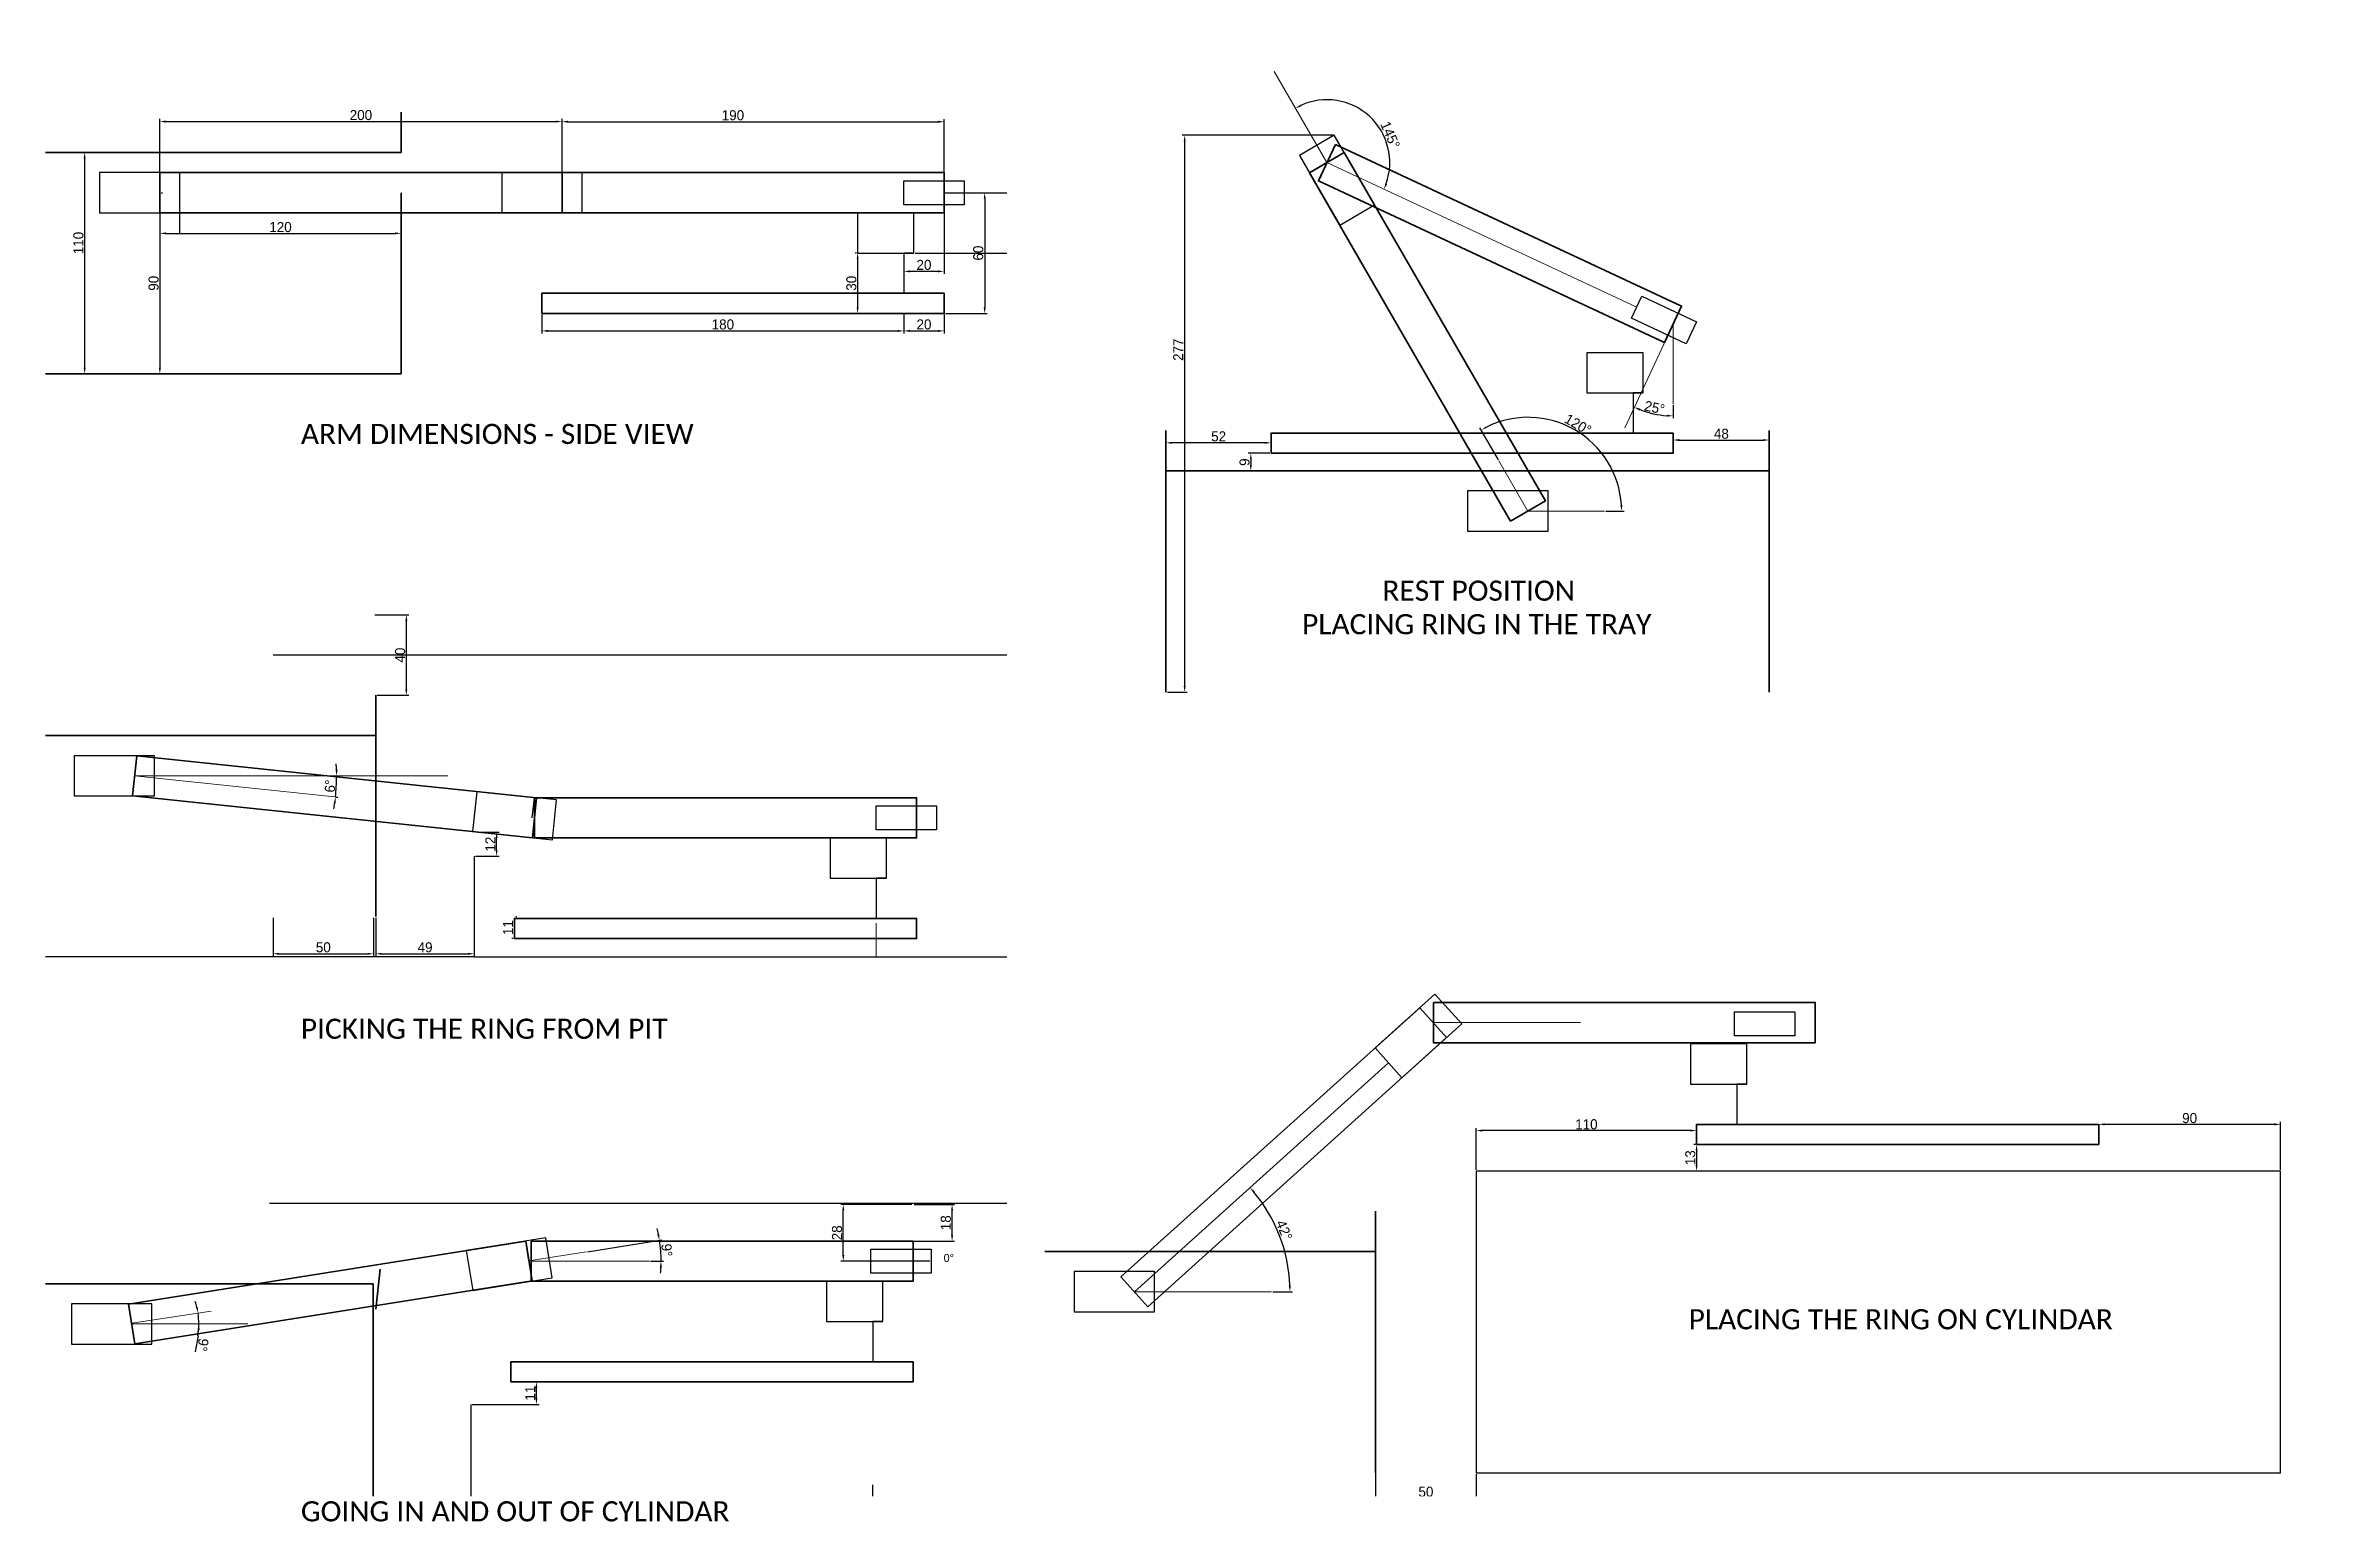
# Paper-space layout 'A2 Mono' of a CAD drawing. Header units: millimetres. Extents: x 16 to 580, y 25 to 392.
# The model-space entities are those that its viewports show. They can reach past a viewport. Long polylines and large blocks are cut down to what shows.
import ezdxf

# ---------------------------------------------------------------- set-up
doc = ezdxf.new("R2010")
doc.units = ezdxf.units.MM
doc.header["$LTSCALE"] = 3
for name, color, linetype, lineweight in [('Arm', 51, 'Continuous', 35), ('Dim', 7, 'Continuous', 18), ('Robot', 141, 'Continuous', 35), ('Servo Angles', 201, 'Continuous', 18), ('Servos', 91, 'Continuous', 30), ('Setup', 31, 'Continuous', 30), ('Tray', 211, 'Continuous', 35)]:
    doc.layers.add(name, color=color, linetype=linetype, lineweight=lineweight)
doc.layers.add('VP', color=60, linetype='Continuous')
doc.layers.get('VP').off()
doc.dimstyles.new('Copy of ISO-25', dxfattribs={"dimtxt": 5, "dimasz": 3, "dimexe": 1.25, "dimexo": 0.625, "dimtad": 1, "dimdec": 0, "dimdsep": 46, "dimtxsty": 'Standard', "dimcen": 2.5, "dimadec": 0, "dimazin": 0, "dimtfac": 1, "dimtdec": 0, "dimtmove": 0, "dimatfit": 3, "dimfxl": 1, "dimfrac": 2, "dimarcsym": 0})

psp = doc.layouts.new('A2 Mono')

# ---------------------------------------------------------------- texts
at = {"char_height": 5, "attachment_point": 1}
for s, insert in [('{\\fCalibri|b0|i0|c0|p34;ARM DIMENSIONS - SIDE VIEW}', (79.13, 298.06)), ('\\pi40.556;{\\fCalibri|b0|i0|c0|p34;REST POSITION\\P\\pi20.579;PLACING RING IN THE TRAY}', (307.51, 259.1)), ('{\\fCalibri|b0|i0|c0|p34;PICKING THE RING FROM PIT}', (79.13, 150.2)), ('{\\fCalibri|b0|i0|c0|p34;PLACING THE RING ON CYLINDAR}', (424.21, 77.98)), ('{\\fCalibri|b0|i0|c0|p34;GOING IN AND OUT OF CYLINDAR}', (79.13, 30.24))]:
    psp.add_mtext_dynamic_manual_height_columns(s, width=128.1627, gutter_width=12.5, heights=[0], dxfattribs=dict(at, insert=insert))

msp = doc.modelspace()

# ---------------------------------------------------------------- texts
at = {"layer": 'Servo Angles', "insert": (1994.7, -669.5), "char_height": 4, "attachment_point": 1}
msp.add_mtext_dynamic_manual_height_columns('0°', width=25.987, gutter_width=12.5, heights=[0], dxfattribs=at)

# ---------------------------------------------------------------- blocks, each defined once
blk = doc.blocks.new('*D1')
at = {"layer": 'Defpoints', "color": 0, "transparency": 16777216}
for p in [(1779.5, -733.1), (1792.2, -733.1), (1759.5, -744.3)]:
    blk.add_point(p, dxfattribs=at)
at = {"layer": 'Dim', "color": 0, "lineweight": -2, "transparency": 16777216}
for p, q in [((1780.2, -733.1), (1793.5, -733.1)), ((1760.2, -744.3), (1793.5, -744.3)), ((1792.2, -741.3), (1792.2, -736.1))]:
    blk.add_line(p, q, dxfattribs=at)
at = {"layer": 'Dim', "color": 0, "transparency": 16777216}
for points in [[(1791.7, -736.1), (1792.7, -736.1), (1792.2, -733.1)], [(1791.7, -741.3), (1792.7, -741.3), (1792.2, -744.3)]]:
    blk.add_solid(points, dxfattribs=at)
at = {"layer": 'Dim', "color": 0, "transparency": 16777216, "insert": (1789.1, -738.7), "char_height": 5, "attachment_point": 5, "rotation": 90}
blk.add_mtext('11', dxfattribs=at)
blk = doc.blocks.new('*D2')
at = {"layer": 'Defpoints', "color": 0, "transparency": 16777216}
for p in [(1979.5, -644.9), (1998.9, -644.9), (1979.5, -663.1)]:
    blk.add_point(p, dxfattribs=at)
at = {"layer": 'Dim', "color": 0, "lineweight": -2, "transparency": 16777216}
for p, q in [((1980.1, -644.9), (2000.1, -644.9)), ((1998.9, -660.1), (1998.9, -647.9)), ((1980.1, -663.1), (2000.1, -663.1))]:
    blk.add_line(p, q, dxfattribs=at)
at = {"layer": 'Dim', "color": 0, "transparency": 16777216}
for points in [[(1998.4, -647.9), (1999.4, -647.9), (1998.9, -644.9)], [(1998.4, -660.1), (1999.4, -660.1), (1998.9, -663.1)]]:
    blk.add_solid(points, dxfattribs=at)
at = {"layer": 'Dim', "color": 0, "transparency": 16777216, "insert": (1995.8, -654), "char_height": 5, "attachment_point": 5, "rotation": 90}
blk.add_mtext('18', dxfattribs=at)
blk = doc.blocks.new('*D3')
at = {"layer": 'Defpoints', "color": 0, "transparency": 16777216}
for p in [(1789.5, 573.3), (1589.5, 537.9), (1789.5, 537.9)]:
    blk.add_point(p, dxfattribs=at)
at = {"layer": 'Dim', "color": 0, "lineweight": -2, "transparency": 16777216}
for p, q in [((1589.5, 538.5), (1589.5, 574.6)), ((1592.5, 573.3), (1786.5, 573.3)), ((1789.5, 538.5), (1789.5, 574.6))]:
    blk.add_line(p, q, dxfattribs=at)
at = {"layer": 'Dim', "color": 0, "transparency": 16777216}
for points in [[(1592.5, 573.8), (1592.5, 572.8), (1589.5, 573.3)], [(1786.5, 573.8), (1786.5, 572.8), (1789.5, 573.3)]]:
    blk.add_solid(points, dxfattribs=at)
at = {"layer": 'Dim', "color": 0, "transparency": 16777216, "insert": (1689.5, 576.5), "char_height": 5, "attachment_point": 5}
blk.add_mtext('200', dxfattribs=at)
blk = doc.blocks.new('*D4')
at = {"layer": 'Defpoints', "color": 0, "transparency": 16777216}
for p in [(1979.5, 573.2), (1789.5, 537.9), (1979.5, 537.9)]:
    blk.add_point(p, dxfattribs=at)
at = {"layer": 'Dim', "color": 0, "lineweight": -2, "transparency": 16777216}
for p, q in [((1789.5, 538.5), (1789.5, 574.5)), ((1792.5, 573.2), (1976.5, 573.2)), ((1979.5, 538.5), (1979.5, 574.5))]:
    blk.add_line(p, q, dxfattribs=at)
at = {"layer": 'Dim', "color": 0, "transparency": 16777216}
for points in [[(1792.5, 573.7), (1792.5, 572.7), (1789.5, 573.2)], [(1976.5, 573.7), (1976.5, 572.7), (1979.5, 573.2)]]:
    blk.add_solid(points, dxfattribs=at)
at = {"layer": 'Dim', "color": 0, "transparency": 16777216, "insert": (1874.5, 576.4), "char_height": 5, "attachment_point": 5}
blk.add_mtext('190', dxfattribs=at)
blk = doc.blocks.new('*D5')
at = {"layer": 'Defpoints', "color": 0, "transparency": 16777216}
for p in [(1979.5, 537.9), (1979.5, 477.9), (1999.7, 477.9)]:
    blk.add_point(p, dxfattribs=at)
at = {"layer": 'Dim', "color": 0, "lineweight": -2, "transparency": 16777216}
for p, q in [((1980.1, 537.9), (2000.9, 537.9)), ((1999.7, 534.9), (1999.7, 480.9)), ((1980.2, 477.9), (2000.9, 477.9))]:
    blk.add_line(p, q, dxfattribs=at)
at = {"layer": 'Dim', "color": 0, "transparency": 16777216}
for points in [[(1999.2, 534.9), (2000.2, 534.9), (1999.7, 537.9)], [(1999.2, 480.9), (2000.2, 480.9), (1999.7, 477.9)]]:
    blk.add_solid(points, dxfattribs=at)
at = {"layer": 'Dim', "color": 0, "transparency": 16777216, "insert": (1996.5, 507.9), "char_height": 5, "attachment_point": 5, "rotation": 90}
blk.add_mtext('60', dxfattribs=at)
blk = doc.blocks.new('*D6')
at = {"layer": 'Defpoints', "color": 0, "transparency": 16777216}
for p in [(1979.5, 537.9), (1959.5, 507.9), (1959.5, 498.8)]:
    blk.add_point(p, dxfattribs=at)
at = {"layer": 'Dim', "color": 0, "lineweight": -2, "transparency": 16777216}
for p, q in [((1979.5, 537.3), (1979.5, 497.6)), ((1959.5, 507.3), (1959.5, 497.6)), ((1976.5, 498.8), (1962.5, 498.8))]:
    blk.add_line(p, q, dxfattribs=at)
at = {"layer": 'Dim', "color": 0, "transparency": 16777216}
for points in [[(1962.5, 499.3), (1962.5, 498.3), (1959.5, 498.8)], [(1976.5, 499.3), (1976.5, 498.3), (1979.5, 498.8)]]:
    blk.add_solid(points, dxfattribs=at)
at = {"layer": 'Dim', "color": 0, "transparency": 16777216, "insert": (1969.5, 502), "char_height": 5, "attachment_point": 5}
blk.add_mtext('20', dxfattribs=at)
blk = doc.blocks.new('*D7')
at = {"layer": 'Defpoints', "color": 0, "transparency": 16777216}
for p in [(1589.5, 537.9), (1589.5, 447.9), (1589.5, 447.9)]:
    blk.add_point(p, dxfattribs=at)
at = {"layer": 'Dim', "color": 0, "lineweight": -2, "transparency": 16777216}
for p, q in [((1589.5, 534.9), (1589.5, 450.9)), ((1590.2, 537.9), (1590.8, 537.9)), ((1590.2, 447.9), (1590.8, 447.9))]:
    blk.add_line(p, q, dxfattribs=at)
at = {"layer": 'Dim', "color": 0, "transparency": 16777216}
for points in [[(1589, 534.9), (1590, 534.9), (1589.5, 537.9)], [(1589, 450.9), (1590, 450.9), (1589.5, 447.9)]]:
    blk.add_solid(points, dxfattribs=at)
at = {"layer": 'Dim', "color": 0, "transparency": 16777216, "insert": (1586.4, 492.9), "char_height": 5, "attachment_point": 5, "rotation": 90}
blk.add_mtext('90', dxfattribs=at)
blk = doc.blocks.new('*D8')
at = {"layer": 'Defpoints', "color": 0, "transparency": 16777216}
for p in [(1536.7, 557.9), (1535.2, 447.9), (1552.1, 447.9)]:
    blk.add_point(p, dxfattribs=at)
at = {"layer": 'Dim', "color": 0, "lineweight": -2, "transparency": 16777216}
for p, q in [((1537.4, 557.9), (1553.3, 557.9)), ((1552.1, 554.9), (1552.1, 450.9)), ((1535.8, 447.9), (1553.3, 447.9))]:
    blk.add_line(p, q, dxfattribs=at)
at = {"layer": 'Dim', "color": 0, "transparency": 16777216}
for points in [[(1551.6, 554.9), (1552.6, 554.9), (1552.1, 557.9)], [(1551.6, 450.9), (1552.6, 450.9), (1552.1, 447.9)]]:
    blk.add_solid(points, dxfattribs=at)
at = {"layer": 'Dim', "color": 0, "transparency": 16777216, "insert": (1549, 512.9), "char_height": 5, "attachment_point": 5, "rotation": 90}
blk.add_mtext('110', dxfattribs=at)
blk = doc.blocks.new('*D9')
at = {"layer": 'Defpoints', "color": 0, "transparency": 16777216}
for p in [(1589.5, 517.9), (1709.5, 517.9), (1709.5, 517.7)]:
    blk.add_point(p, dxfattribs=at)
at = {"layer": 'Dim', "color": 0, "lineweight": -2, "transparency": 16777216}
for p, q in [((1589.5, 517.3), (1589.5, 516.5)), ((1592.5, 517.7), (1706.5, 517.7)), ((1709.5, 517.3), (1709.5, 516.5))]:
    blk.add_line(p, q, dxfattribs=at)
at = {"layer": 'Dim', "color": 0, "transparency": 16777216}
for points in [[(1592.5, 518.2), (1592.5, 517.2), (1589.5, 517.7)], [(1706.5, 518.2), (1706.5, 517.2), (1709.5, 517.7)]]:
    blk.add_solid(points, dxfattribs=at)
at = {"layer": 'Dim', "color": 0, "transparency": 16777216, "insert": (1649.5, 520.8), "char_height": 5, "attachment_point": 5}
blk.add_mtext('120', dxfattribs=at)
blk = doc.blocks.new('*D10')
at = {"layer": 'Defpoints', "color": 0, "transparency": 16777216}
for p in [(1760.8, 138.1), (1770.7, 138.1), (1759.5, 126.1)]:
    blk.add_point(p, dxfattribs=at)
at = {"layer": 'Dim', "color": 0, "lineweight": -2, "transparency": 16777216}
for p, q in [((1761.4, 138.1), (1771.9, 138.1)), ((1760.2, 126.1), (1771.9, 126.1)), ((1770.7, 129.1), (1770.7, 135.1))]:
    blk.add_line(p, q, dxfattribs=at)
at = {"layer": 'Dim', "color": 0, "transparency": 16777216}
for points in [[(1770.2, 135.1), (1771.2, 135.1), (1770.7, 138.1)], [(1770.2, 129.1), (1771.2, 129.1), (1770.7, 126.1)]]:
    blk.add_solid(points, dxfattribs=at)
at = {"layer": 'Dim', "color": 0, "transparency": 16777216, "insert": (1767.6, 132.1), "char_height": 5, "attachment_point": 5, "rotation": 90}
blk.add_mtext('12', dxfattribs=at)
blk = doc.blocks.new('*D11')
at = {"layer": 'Defpoints', "color": 0, "transparency": 16777216}
for p in [(1779.5, 96.1), (1779.5, 96.1), (1779.5, 85.2)]:
    blk.add_point(p, dxfattribs=at)
at = {"layer": 'Dim', "color": 0, "lineweight": -2, "transparency": 16777216}
for p, q in [((1779.5, 88.2), (1779.5, 93.1)), ((1780.2, 96.1), (1780.8, 96.1)), ((1778.9, 85.2), (1778.3, 85.2))]:
    blk.add_line(p, q, dxfattribs=at)
at = {"layer": 'Dim', "color": 0, "transparency": 16777216}
for points in [[(1779, 93.1), (1780, 93.1), (1779.5, 96.1)], [(1779, 88.2), (1780, 88.2), (1779.5, 85.2)]]:
    blk.add_solid(points, dxfattribs=at)
at = {"layer": 'Dim', "color": 0, "transparency": 16777216, "insert": (1776.4, 90.6), "char_height": 5, "attachment_point": 5, "rotation": 90}
blk.add_mtext('11', dxfattribs=at)
blk = doc.blocks.new('*D12')
at = {"layer": 'Defpoints', "color": 0, "transparency": 16777216}
for p in [(1779.5, 477.9), (1959.5, 477.9), (1959.5, 469.2)]:
    blk.add_point(p, dxfattribs=at)
at = {"layer": 'Dim', "color": 0, "lineweight": -2, "transparency": 16777216}
for p, q in [((1779.5, 477.3), (1779.5, 468)), ((1959.5, 477.3), (1959.5, 468)), ((1782.5, 469.2), (1956.5, 469.2))]:
    blk.add_line(p, q, dxfattribs=at)
at = {"layer": 'Dim', "color": 0, "transparency": 16777216}
for points in [[(1782.5, 469.7), (1782.5, 468.7), (1779.5, 469.2)], [(1956.5, 469.7), (1956.5, 468.7), (1959.5, 469.2)]]:
    blk.add_solid(points, dxfattribs=at)
at = {"layer": 'Dim', "color": 0, "transparency": 16777216, "insert": (1869.5, 472.4), "char_height": 5, "attachment_point": 5}
blk.add_mtext('180', dxfattribs=at)
blk = doc.blocks.new('*D13')
at = {"layer": 'Defpoints', "color": 0, "transparency": 16777216}
for p in [(1959.5, 477.9), (1979.5, 477.9), (1979.5, 469.2)]:
    blk.add_point(p, dxfattribs=at)
at = {"layer": 'Dim', "color": 0, "lineweight": -2, "transparency": 16777216}
for p, q in [((1959.5, 477.3), (1959.5, 468)), ((1979.5, 477.3), (1979.5, 468)), ((1962.5, 469.2), (1976.5, 469.2))]:
    blk.add_line(p, q, dxfattribs=at)
at = {"layer": 'Dim', "color": 0, "transparency": 16777216}
for points in [[(1962.5, 469.7), (1962.5, 468.7), (1959.5, 469.2)], [(1976.5, 469.7), (1976.5, 468.7), (1979.5, 469.2)]]:
    blk.add_solid(points, dxfattribs=at)
at = {"layer": 'Dim', "color": 0, "transparency": 16777216, "insert": (1969.5, 472.4), "char_height": 5, "attachment_point": 5}
blk.add_mtext('20', dxfattribs=at)
blk = doc.blocks.new('*D14')
at = {"layer": 'Defpoints', "color": 0, "transparency": 16777216}
for p in [(1659.5, 96.1), (1709.5, 96.1), (1709.5, 77.6)]:
    blk.add_point(p, dxfattribs=at)
at = {"layer": 'Dim', "color": 0, "lineweight": -2, "transparency": 16777216}
for p, q in [((1659.5, 95.4), (1659.5, 76.4)), ((1709.5, 95.4), (1709.5, 76.4)), ((1662.5, 77.6), (1706.5, 77.6))]:
    blk.add_line(p, q, dxfattribs=at)
at = {"layer": 'Dim', "color": 0, "transparency": 16777216}
for points in [[(1662.5, 78.1), (1662.5, 77.1), (1659.5, 77.6)], [(1706.5, 78.1), (1706.5, 77.1), (1709.5, 77.6)]]:
    blk.add_solid(points, dxfattribs=at)
at = {"layer": 'Dim', "color": 0, "transparency": 16777216, "insert": (1684.5, 80.8), "char_height": 5, "attachment_point": 5}
blk.add_mtext('50', dxfattribs=at)
blk = doc.blocks.new('*D15')
at = {"layer": 'Defpoints', "color": 0, "transparency": 16777216}
for p in [(1710.6, 96.1), (1759.5, 96.1), (1759.5, 77.6)]:
    blk.add_point(p, dxfattribs=at)
at = {"layer": 'Dim', "color": 0, "lineweight": -2, "transparency": 16777216}
for p, q in [((1710.6, 95.4), (1710.6, 76.4)), ((1759.5, 95.4), (1759.5, 76.4)), ((1713.6, 77.6), (1756.5, 77.6))]:
    blk.add_line(p, q, dxfattribs=at)
at = {"layer": 'Dim', "color": 0, "transparency": 16777216}
for points in [[(1713.6, 78.1), (1713.6, 77.1), (1710.6, 77.6)], [(1756.5, 78.1), (1756.5, 77.1), (1759.5, 77.6)]]:
    blk.add_solid(points, dxfattribs=at)
at = {"layer": 'Dim', "color": 0, "transparency": 16777216, "insert": (1735.1, 80.8), "char_height": 5, "attachment_point": 5}
blk.add_mtext('49', dxfattribs=at)
blk = doc.blocks.new('*D16')
at = {"layer": 'Defpoints', "color": 0, "transparency": 16777216}
for p in [(1709.5, 246.1), (1725.8, 246.1), (1710.6, 206.1)]:
    blk.add_point(p, dxfattribs=at)
at = {"layer": 'Dim', "color": 0, "lineweight": -2, "transparency": 16777216}
for p, q in [((1710.2, 246.1), (1727.1, 246.1)), ((1725.8, 209.1), (1725.8, 243.1)), ((1711.3, 206.1), (1727.1, 206.1))]:
    blk.add_line(p, q, dxfattribs=at)
at = {"layer": 'Dim', "color": 0, "transparency": 16777216}
for points in [[(1725.3, 243.1), (1726.3, 243.1), (1725.8, 246.1)], [(1725.3, 209.1), (1726.3, 209.1), (1725.8, 206.1)]]:
    blk.add_solid(points, dxfattribs=at)
at = {"layer": 'Dim', "color": 0, "transparency": 16777216, "insert": (1722.7, 226.1), "char_height": 5, "attachment_point": 5, "rotation": 90}
blk.add_mtext('40', dxfattribs=at)
blk = doc.blocks.new('*D17')
at = {"layer": 'Defpoints', "color": 0, "transparency": 16777216}
for p in [(1493.2, -118.2), (1409.5, -395), (1418.8, -395)]:
    blk.add_point(p, dxfattribs=at)
at = {"layer": 'Dim', "color": 0, "lineweight": -2, "transparency": 16777216}
for p, q in [((1492.6, -118.2), (1417.5, -118.2)), ((1418.8, -121.2), (1418.8, -392)), ((1410.2, -395), (1420, -395))]:
    blk.add_line(p, q, dxfattribs=at)
at = {"layer": 'Dim', "color": 0, "transparency": 16777216}
for points in [[(1418.3, -121.2), (1419.3, -121.2), (1418.8, -118.2)], [(1418.3, -392), (1419.3, -392), (1418.8, -395)]]:
    blk.add_solid(points, dxfattribs=at)
at = {"layer": 'Dim', "color": 0, "transparency": 16777216, "insert": (1415.6, -224.8), "char_height": 5, "attachment_point": 5, "rotation": 90}
blk.add_mtext('277', dxfattribs=at)
blk = doc.blocks.new('*D18')
at = {"layer": 'Defpoints', "color": 0, "transparency": 16777216}
for p in [(1461.8, -276.3), (1451.7, -285), (1461.8, -285)]:
    blk.add_point(p, dxfattribs=at)
at = {"layer": 'Dim', "color": 0, "lineweight": -2, "transparency": 16777216}
for p, q in [((1461.2, -276.3), (1450.4, -276.3)), ((1451.7, -279.3), (1451.7, -282)), ((1461.2, -285), (1450.4, -285))]:
    blk.add_line(p, q, dxfattribs=at)
at = {"layer": 'Dim', "color": 0, "transparency": 16777216}
for points in [[(1451.2, -279.3), (1452.2, -279.3), (1451.7, -276.3)], [(1451.2, -282), (1452.2, -282), (1451.7, -285)]]:
    blk.add_solid(points, dxfattribs=at)
at = {"layer": 'Dim', "color": 0, "transparency": 16777216, "insert": (1448.6, -280.7), "char_height": 5, "attachment_point": 5, "rotation": 90}
blk.add_mtext('9', dxfattribs=at)
blk = doc.blocks.new('*D19')
at = {"layer": 'Defpoints', "color": 0, "transparency": 16777216}
for p in [(1709.5, -269.7), (1661.8, -276.2), (1709.5, -276.2)]:
    blk.add_point(p, dxfattribs=at)
at = {"layer": 'Dim', "color": 0, "lineweight": -2, "transparency": 16777216}
for p, q in [((1661.8, -275.6), (1661.8, -268.4)), ((1664.8, -269.7), (1706.5, -269.7)), ((1709.5, -275.6), (1709.5, -268.4))]:
    blk.add_line(p, q, dxfattribs=at)
at = {"layer": 'Dim', "color": 0, "transparency": 16777216}
for points in [[(1664.8, -269.2), (1664.8, -270.2), (1661.8, -269.7)], [(1706.5, -269.2), (1706.5, -270.2), (1709.5, -269.7)]]:
    blk.add_solid(points, dxfattribs=at)
at = {"layer": 'Dim', "color": 0, "transparency": 16777216, "insert": (1685.7, -266.6), "char_height": 5, "attachment_point": 5}
blk.add_mtext('48', dxfattribs=at)
blk = doc.blocks.new('*D20')
at = {"layer": 'Defpoints', "color": 0, "transparency": 16777216}
for p in [(1409.5, -266.3), (1461.8, -266.3), (1409.5, -271.1)]:
    blk.add_point(p, dxfattribs=at)
at = {"layer": 'Dim', "color": 0, "lineweight": -2, "transparency": 16777216}
for p, q in [((1409.5, -267), (1409.5, -272.3)), ((1461.8, -267), (1461.8, -272.3)), ((1458.8, -271.1), (1412.5, -271.1))]:
    blk.add_line(p, q, dxfattribs=at)
at = {"layer": 'Dim', "color": 0, "transparency": 16777216}
for points in [[(1412.5, -270.6), (1412.5, -271.6), (1409.5, -271.1)], [(1458.8, -270.6), (1458.8, -271.6), (1461.8, -271.1)]]:
    blk.add_solid(points, dxfattribs=at)
at = {"layer": 'Dim', "color": 0, "transparency": 16777216, "insert": (1435.7, -267.9), "char_height": 5, "attachment_point": 5}
blk.add_mtext('52', dxfattribs=at)
blk = doc.blocks.new('*D22')
at = {"layer": 'Defpoints', "color": 0, "transparency": 16777216}
for p in [(1727.7, -1337.2), (1777.7, -1357.2), (1727.7, -1369.8)]:
    blk.add_point(p, dxfattribs=at)
at = {"layer": 'Dim', "color": 0, "lineweight": -2, "transparency": 16777216}
for p, q in [((1727.7, -1337.9), (1727.7, -1371.1)), ((1777.7, -1357.9), (1777.7, -1371.1)), ((1774.7, -1369.8), (1730.7, -1369.8))]:
    blk.add_line(p, q, dxfattribs=at)
at = {"layer": 'Dim', "color": 0, "transparency": 16777216}
for points in [[(1730.7, -1369.3), (1730.7, -1370.3), (1727.7, -1369.8)], [(1774.7, -1369.3), (1774.7, -1370.3), (1777.7, -1369.8)]]:
    blk.add_solid(points, dxfattribs=at)
at = {"layer": 'Dim', "color": 0, "transparency": 16777216, "insert": (1752.7, -1366.7), "char_height": 5, "attachment_point": 5}
blk.add_mtext('50', dxfattribs=at)
blk = doc.blocks.new('*D23')
at = {"layer": 'Defpoints', "color": 0, "transparency": 16777216}
for p in [(1887.3, -1184), (1777.7, -1187.1), (1777.7, -1207.2)]:
    blk.add_point(p, dxfattribs=at)
at = {"layer": 'Dim', "color": 0, "lineweight": -2, "transparency": 16777216}
for p, q in [((1887.3, -1184.6), (1887.3, -1188.4)), ((1777.7, -1206.6), (1777.7, -1185.9)), ((1884.3, -1187.1), (1780.7, -1187.1))]:
    blk.add_line(p, q, dxfattribs=at)
at = {"layer": 'Dim', "color": 0, "transparency": 16777216}
for points in [[(1780.7, -1186.6), (1780.7, -1187.6), (1777.7, -1187.1)], [(1884.3, -1186.6), (1884.3, -1187.6), (1887.3, -1187.1)]]:
    blk.add_solid(points, dxfattribs=at)
at = {"layer": 'Dim', "color": 0, "transparency": 16777216, "insert": (1832.5, -1184), "char_height": 5, "attachment_point": 5}
blk.add_mtext('110', dxfattribs=at)
blk = doc.blocks.new('*D24')
at = {"layer": 'Defpoints', "color": 0, "transparency": 16777216}
for p in [(2087.3, -1184), (2087.3, -1184), (2177.7, -1207.2)]:
    blk.add_point(p, dxfattribs=at)
at = {"layer": 'Dim', "color": 0, "lineweight": -2, "transparency": 16777216}
for p, q in [((2087.3, -1184.6), (2087.3, -1185.3)), ((2174.7, -1184), (2090.3, -1184)), ((2177.7, -1206.6), (2177.7, -1182.8))]:
    blk.add_line(p, q, dxfattribs=at)
at = {"layer": 'Dim', "color": 0, "transparency": 16777216}
for points in [[(2090.3, -1183.5), (2090.3, -1184.5), (2087.3, -1184)], [(2174.7, -1183.5), (2174.7, -1184.5), (2177.7, -1184)]]:
    blk.add_solid(points, dxfattribs=at)
at = {"layer": 'Dim', "color": 0, "transparency": 16777216, "insert": (2132.5, -1180.9), "char_height": 5, "attachment_point": 5}
blk.add_mtext('90', dxfattribs=at)
blk = doc.blocks.new('*D25')
at = {"layer": 'Defpoints', "color": 0, "transparency": 16777216}
for p in [(1661.7, -212.1), (1661.7, -212.1), (1648.6, -255.8), (1661.7, -251.8), (1637.7, -263.6)]:
    blk.add_point(p, dxfattribs=at)
at = {"layer": 'Servo Angles', "color": 0, "lineweight": -2, "transparency": 16777216}
blk.add_line((1661.7, -252.4), (1661.7, -258.9), dxfattribs=at)
blk.add_arc((1661.7, -212.1), 45.6, 248.7724, 266.2276, dxfattribs=at)
at = {"layer": 'Servo Angles', "color": 0, "transparency": 16777216}
for points in [[(1645, -255.1), (1645.4, -254.1), (1642.4, -253.4)], [(1658.7, -257.1), (1658.7, -258.1), (1661.7, -257.7)]]:
    blk.add_solid(points, dxfattribs=at)
at = {"layer": 'Servo Angles', "color": 0, "transparency": 16777216, "insert": (1652.5, -253.6), "char_height": 5, "attachment_point": 5, "rotation": 347.5}
blk.add_mtext('25°', dxfattribs=at)
blk = doc.blocks.new('*D26')
at = {"layer": 'Defpoints', "color": 0, "transparency": 16777216}
for p in [(1463.3, -86.4), (1499.4, -102.2), (1489.5, -131.8), (1489.5, -131.8), (1643.6, -203.7)]:
    blk.add_point(p, dxfattribs=at)
at = {"layer": 'Servo Angles', "color": 0, "lineweight": -2, "transparency": 16777216}
blk.add_arc((1489.5, -131.8), 31.3, 340.5001, 114.4999, dxfattribs=at)
at = {"layer": 'Servo Angles', "color": 0, "transparency": 16777216}
for points in [[(1476.8, -103.8), (1476.3, -103), (1473.9, -104.8)], [(1519.5, -142.5), (1518.6, -142.1), (1517.9, -145.1)]]:
    blk.add_solid(points, dxfattribs=at)
at = {"layer": 'Servo Angles', "color": 0, "transparency": 16777216, "insert": (1521, -118), "char_height": 5, "attachment_point": 5, "rotation": 293.7464}
blk.add_mtext('145°', dxfattribs=at)
blk = doc.blocks.new('*D27')
at = {"layer": 'Defpoints', "color": 0, "transparency": 16777216}
for p in [(1575.1, -280), (1625.2, -275.1), (1589.5, -305), (1589.5, -305), (1627.6, -305)]:
    blk.add_point(p, dxfattribs=at)
at = {"layer": 'Servo Angles', "color": 0, "lineweight": -2, "transparency": 16777216}
for p, q in [((1574.8, -279.5), (1565.6, -263.6)), ((1628.3, -305), (1637.4, -305))]:
    blk.add_line(p, q, dxfattribs=at)
blk.add_arc((1589.5, -305), 46.6, 3.6908, 116.3092, dxfattribs=at)
at = {"layer": 'Servo Angles', "color": 0, "transparency": 16777216}
for points in [[(1569.1, -263.7), (1568.7, -262.9), (1566.3, -264.7)], [(1636.5, -302), (1635.5, -302.1), (1636.1, -305)]]:
    blk.add_solid(points, dxfattribs=at)
at = {"layer": 'Servo Angles', "color": 0, "transparency": 16777216, "insert": (1614.4, -262), "char_height": 5, "attachment_point": 5, "rotation": 330}
blk.add_mtext('120°', dxfattribs=at)
blk = doc.blocks.new('*D28')
at = {"layer": 'Defpoints', "color": 0, "transparency": 16777216}
for p in [(1630.4, -698), (1591, -703.9), (1591, -704.3), (1624.2, -700.7), (1648.6, -704.3)]:
    blk.add_point(p, dxfattribs=at)
at = {"layer": 'Servo Angles', "color": 0, "lineweight": -2, "transparency": 16777216}
blk.add_line((1623.9, -710.3), (1622.5, -718.1), dxfattribs=at)
for start, end in [(13.3534, 18.1798), (360, 8.527), (350.3386, 360), (350.3472, 355.1736)]:
    blk.add_arc((1588.7, -704.3), 35.6, start, end, dxfattribs=at)
at = {"layer": 'Servo Angles', "color": 0, "transparency": 16777216}
for points in [[(1623.9, -696), (1622.9, -696.1), (1624, -699)], [(1623.7, -707.3), (1624.7, -707.3), (1624.4, -704.3)]]:
    blk.add_solid(points, dxfattribs=at)
at = {"layer": 'Servo Angles', "color": 0, "transparency": 16777216, "insert": (1626.3, -714.7), "char_height": 5, "attachment_point": 5, "rotation": 260.3386}
blk.add_mtext('9°', dxfattribs=at)
blk = doc.blocks.new('*D29')
at = {"layer": 'Defpoints', "color": 0, "transparency": 16777216}
for p in [(1788.5, -673), (1789.5, -673.1), (1817, -668.5), (1848.4, -673.1), (1854, -669.6)]:
    blk.add_point(p, dxfattribs=at)
at = {"layer": 'Servo Angles', "color": 0, "lineweight": -2, "transparency": 16777216}
for p, q in [((1817.6, -668.4), (1854.5, -662.5)), ((1849, -673.1), (1855.4, -673.1))]:
    blk.add_line(p, q, dxfattribs=at)
for start, end in [(11.5939, 14.1878), (0, 9), (354.8122, 357.4061)]:
    blk.add_arc((1787.9, -673.1), 66.3, start, end, dxfattribs=at)
at = {"layer": 'Servo Angles', "color": 0, "transparency": 16777216}
for points in [[(1853.3, -659.7), (1852.3, -659.9), (1853.3, -662.7)], [(1853.6, -676.1), (1854.6, -676.1), (1854.1, -673.1)]]:
    blk.add_solid(points, dxfattribs=at)
at = {"layer": 'Servo Angles', "color": 0, "transparency": 16777216, "insert": (1857, -667.6), "char_height": 5, "attachment_point": 5, "rotation": 274.5}
blk.add_mtext('9°', dxfattribs=at)
blk = doc.blocks.new('*D30')
at = {"layer": 'Defpoints', "color": 0, "transparency": 16777216}
for p in [(1734.1, -1153.5), (1682.8, -1248.5), (1607.7, -1267.2), (1607.7, -1267.2), (1675.9, -1267.2)]:
    blk.add_point(p, dxfattribs=at)
at = {"layer": 'Servo Angles', "color": 0, "lineweight": -2, "transparency": 16777216}
blk.add_line((1676.5, -1267.2), (1686.4, -1267.2), dxfattribs=at)
blk.add_arc((1607.7, -1267.2), 77.4, 2.2214, 39.7786, dxfattribs=at)
at = {"layer": 'Servo Angles', "color": 0, "transparency": 16777216}
for points in [[(1666.8, -1218), (1667.6, -1217.4), (1665.2, -1215.4)], [(1685.5, -1264.2), (1684.5, -1264.2), (1685.1, -1267.2)]]:
    blk.add_solid(points, dxfattribs=at)
at = {"layer": 'Servo Angles', "color": 0, "transparency": 16777216, "insert": (1682.2, -1236.6), "char_height": 5, "attachment_point": 5, "rotation": 292.3527}
blk.add_mtext('42°', dxfattribs=at)
blk = doc.blocks.new('*D39')
at = {"layer": 'Defpoints', "color": 0, "transparency": 16777216}
for p in [(1936.5, 507.9), (1936.5, 477.9), (1936.5, 477.9)]:
    blk.add_point(p, dxfattribs=at)
at = {"layer": 'Dim', "color": 0, "lineweight": -2, "transparency": 16777216}
for p, q in [((1935.9, 507.9), (1935.3, 507.9)), ((1936.5, 504.9), (1936.5, 480.9)), ((1935.9, 477.9), (1935.3, 477.9))]:
    blk.add_line(p, q, dxfattribs=at)
at = {"layer": 'Dim', "color": 0, "transparency": 16777216}
for points in [[(1936, 504.9), (1937, 504.9), (1936.5, 507.9)], [(1936, 480.9), (1937, 480.9), (1936.5, 477.9)]]:
    blk.add_solid(points, dxfattribs=at)
at = {"layer": 'Dim', "color": 0, "transparency": 16777216, "insert": (1933.4, 492.9), "char_height": 5, "attachment_point": 5, "rotation": 90}
blk.add_mtext('30', dxfattribs=at)
blk = doc.blocks.new('*D40')
at = {"layer": 'Defpoints', "color": 0, "transparency": 16777216}
for p in [(1989.5, 537.9), (1964.5, 507.9), (2022.3, 507.9)]:
    blk.add_point(p, dxfattribs=at)
at = {"layer": 'Dim', "color": 0, "lineweight": -2, "transparency": 16777216}
for p, q in [((1990.1, 537.9), (2023.6, 537.9)), ((2022.3, 534.9), (2022.3, 510.9)), ((1965.2, 507.9), (2023.6, 507.9))]:
    blk.add_line(p, q, dxfattribs=at)
at = {"layer": 'Dim', "color": 0, "transparency": 16777216}
for points in [[(2021.8, 534.9), (2022.8, 534.9), (2022.3, 537.9)], [(2021.8, 510.9), (2022.8, 510.9), (2022.3, 507.9)]]:
    blk.add_solid(points, dxfattribs=at)
at = {"layer": 'Dim', "color": 0, "transparency": 16777216, "insert": (2019.2, 522.9), "char_height": 5, "attachment_point": 5, "rotation": 90}
blk.add_mtext('30', dxfattribs=at)
blk = doc.blocks.new('*D41')
at = {"layer": 'Defpoints', "color": 0, "transparency": 16777216}
for p in [(1944.8, -644.9), (1979.5, -644.9), (1988.5, -673.1)]:
    blk.add_point(p, dxfattribs=at)
at = {"layer": 'Dim', "color": 0, "lineweight": -2, "transparency": 16777216}
for p, q in [((1978.9, -644.9), (1943.6, -644.9)), ((1944.8, -670.1), (1944.8, -647.9)), ((1987.9, -673.1), (1943.6, -673.1))]:
    blk.add_line(p, q, dxfattribs=at)
at = {"layer": 'Dim', "color": 0, "transparency": 16777216}
for points in [[(1944.3, -647.9), (1945.3, -647.9), (1944.8, -644.9)], [(1944.3, -670.1), (1945.3, -670.1), (1944.8, -673.1)]]:
    blk.add_solid(points, dxfattribs=at)
at = {"layer": 'Dim', "color": 0, "transparency": 16777216, "insert": (1941.7, -659), "char_height": 5, "attachment_point": 5, "rotation": 90}
blk.add_mtext('28', dxfattribs=at)
blk = doc.blocks.new('*D47')
at = {"layer": 'Defpoints', "color": 0, "transparency": 16777216}
for p in [(1887.3, -1194), (1887.3, -1207.2), (1887.3, -1207.2)]:
    blk.add_point(p, dxfattribs=at)
at = {"layer": 'Dim', "color": 0, "lineweight": -2, "transparency": 16777216}
for p, q in [((1886.7, -1194), (1886, -1194)), ((1886.7, -1207.2), (1886, -1207.2)), ((1887.3, -1197), (1887.3, -1204.2))]:
    blk.add_line(p, q, dxfattribs=at)
at = {"layer": 'Dim', "color": 0, "transparency": 16777216}
for points in [[(1886.8, -1197), (1887.8, -1197), (1887.3, -1194)], [(1886.8, -1204.2), (1887.8, -1204.2), (1887.3, -1207.2)]]:
    blk.add_solid(points, dxfattribs=at)
at = {"layer": 'Dim', "color": 0, "transparency": 16777216, "insert": (1884.2, -1200.6), "char_height": 5, "attachment_point": 5, "rotation": 90}
blk.add_mtext('13', dxfattribs=at)
blk = doc.blocks.new('*D48')
at = {"layer": 'Defpoints', "color": 0, "transparency": 16777216}
for p in [(1590.6, 166.1), (1590.6, 166.1), (1690.9, 159.1), (1746.4, 166.1), (1690.1, 155.6)]:
    blk.add_point(p, dxfattribs=at)
at = {"layer": 'Servo Angles', "color": 0, "lineweight": -2, "transparency": 16777216}
blk.add_line((1690.7, 155.5), (1691.8, 155.4), dxfattribs=at)
for start, end in [(1.7104, 3.4208), (354, 0), (350.5792, 352.2896)]:
    blk.add_arc((1590.6, 166.1), 100.5, start, end, dxfattribs=at)
at = {"layer": 'Servo Angles', "color": 0, "transparency": 16777216}
for points in [[(1691.6, 169.1), (1690.6, 169.1), (1691.1, 166.1)], [(1689.7, 152.6), (1690.7, 152.5), (1690.6, 155.6)]]:
    blk.add_solid(points, dxfattribs=at)
at = {"layer": 'Servo Angles', "color": 0, "transparency": 16777216, "insert": (1687.9, 161), "char_height": 5, "attachment_point": 5, "rotation": 87}
blk.add_mtext('6°', dxfattribs=at)

# ---------------------------------------------------------------- dimensions: what is measured, and where the dimension line sits
at = {"layer": 'Dim'}
for base, p1, p2, picture, middle in [((1789.5, 573.3), (1589.5, 537.9), (1789.5, 537.9), '*D3', (1689.5, 573.3)), ((1979.5, 573.2), (1789.5, 537.9), (1979.5, 537.9), '*D4', (1874.5, 573.2))]:
    dim = msp.add_linear_dim(base=base, p1=p1, p2=p2, dimstyle='Copy of ISO-25', dxfattribs=at)
    dim.commit()
    dim.dimension.update_dxf_attribs({"geometry": picture, "text_midpoint": middle, "dimtype": 160})
for base, p1, p2, picture, middle in [((1552.1, 447.9), (1536.7, 557.9), (1535.2, 447.9), '*D8', (1552.1, 512.9)), ((1999.7, 477.9), (1979.5, 537.9), (1979.5, 477.9), '*D5', (1999.7, 507.9)), ((1418.8, -395), (1493.2, -118.2), (1409.5, -395), '*D17', (1418.8, -224.8))]:
    dim = msp.add_linear_dim(base=base, p1=p1, p2=p2, angle=90, dimstyle='Copy of ISO-25', dxfattribs=at)
    dim.commit()
    dim.dimension.update_dxf_attribs({"geometry": picture, "text_midpoint": middle, "dimtype": 160})
for base, p1, p2, picture, middle in [((1589.5, 447.9), (1589.5, 537.9), (1589.5, 447.9), '*D7', (1586.4, 492.9)), ((2022.3, 507.9), (1989.5, 537.9), (1964.5, 507.9), '*D40', (2019.2, 522.9)), ((1936.5, 477.9), (1936.5, 507.9), (1936.5, 477.9), '*D39', (1933.4, 492.9)), ((1725.8, 246.1), (1710.6, 206.1), (1709.5, 246.1), '*D16', (1722.7, 226.1)), ((1770.7, 138.1), (1759.5, 126.1), (1760.8, 138.1), '*D10', (1767.6, 132.1)), ((1779.5, 96.1), (1779.5, 85.2), (1779.5, 96.1), '*D11', (1776.4, 90.6)), ((1451.7, -285), (1461.8, -276.3), (1461.8, -285), '*D18', (1448.6, -280.7)), ((1944.8, -644.9), (1988.5, -673.1), (1979.5, -644.9), '*D41', (1941.7, -659)), ((1998.9, -644.9), (1979.5, -663.1), (1979.5, -644.9), '*D2', (1995.8, -654)), ((1792.2, -733.1), (1759.5, -744.3), (1779.5, -733.1), '*D1', (1789.1, -738.7)), ((1887.3, -1207.2), (1887.3, -1194), (1887.3, -1207.2), '*D47', (1884.2, -1200.6))]:
    dim = msp.add_linear_dim(base=base, p1=p1, p2=p2, angle=90, dimstyle='Copy of ISO-25', dxfattribs=at)
    dim.commit()
    dim.dimension.update_dxf_attribs({"geometry": picture, "text_midpoint": middle})
for base, p1, p2, picture, middle in [((1959.5, 498.8), (1979.5, 537.9), (1959.5, 507.9), '*D6', (1969.5, 502)), ((1709.5, 517.7), (1589.5, 517.9), (1709.5, 517.9), '*D9', (1649.5, 520.8)), ((1959.5, 469.2), (1779.5, 477.9), (1959.5, 477.9), '*D12', (1869.5, 472.4)), ((1979.5, 469.2), (1959.5, 477.9), (1979.5, 477.9), '*D13', (1969.5, 472.4)), ((1709.5, 77.6), (1659.5, 96.1), (1709.5, 96.1), '*D14', (1684.5, 80.8)), ((1759.5, 77.6), (1710.6, 96.1), (1759.5, 96.1), '*D15', (1735.1, 80.8)), ((1409.5, -271.1), (1461.8, -266.3), (1409.5, -266.3), '*D20', (1435.7, -267.9)), ((1709.5, -269.7), (1661.8, -276.2), (1709.5, -276.2), '*D19', (1685.7, -266.6)), ((1777.7, -1187.1), (1887.3, -1184), (1777.7, -1207.2), '*D23', (1832.5, -1184)), ((2087.3, -1184), (2177.7, -1207.2), (2087.3, -1184), '*D24', (2132.5, -1180.9)), ((1727.7, -1369.8), (1777.7, -1357.2), (1727.7, -1337.2), '*D22', (1752.7, -1366.7))]:
    dim = msp.add_linear_dim(base=base, p1=p1, p2=p2, dimstyle='Copy of ISO-25', dxfattribs=at)
    dim.commit()
    dim.dimension.update_dxf_attribs({"geometry": picture, "text_midpoint": middle})
at = {"layer": 'Servo Angles'}
for base, line1, line2, picture, middle in [((1690.9, 159.1), ((1590.6, 166.1), (1746.4, 166.1)), ((1590.6, 166.1), (1690.1, 155.6)), '*D48', (1687.9, 161)), ((1648.6, -255.8), ((1661.7, -212.1), (1661.7, -251.8)), ((1661.7, -212.1), (1637.7, -263.6)), '*D25', (1652.5, -253.6)), ((1625.2, -275.1), ((1589.5, -305), (1575.1, -280)), ((1589.5, -305), (1627.6, -305)), '*D27', (1614.4, -262)), ((1854, -669.6), ((1789.5, -673.1), (1848.4, -673.1)), ((1788.5, -673), (1817, -668.5)), '*D29', (1857, -667.6)), ((1624.2, -700.7), ((1591, -704.3), (1648.6, -704.3)), ((1591, -703.9), (1630.4, -698)), '*D28', (1626.3, -714.7))]:
    dim = msp.add_angular_dim_2l(base=base, line1=line1, line2=line2, dimstyle='Copy of ISO-25', dxfattribs=at)
    dim.commit()
    dim.dimension.update_dxf_attribs({"geometry": picture, "text_midpoint": middle})
for base, line1, line2, picture, middle in [((1499.4, -102.2), ((1489.5, -131.8), (1643.6, -203.7)), ((1489.5, -131.8), (1463.3, -86.4)), '*D26', (1518.2, -119.3)), ((1682.8, -1248.5), ((1607.7, -1267.2), (1675.9, -1267.2)), ((1607.7, -1267.2), (1734.1, -1153.5)), '*D30', (1679.3, -1237.8))]:
    dim = msp.add_angular_dim_2l(base=base, line1=line1, line2=line2, dimstyle='Copy of ISO-25', dxfattribs=at)
    dim.commit()
    dim.dimension.update_dxf_attribs({"geometry": picture, "text_midpoint": middle, "dimtype": 162})

# ---------------------------------------------------------------- linework, layer by layer
at = {"layer": 'Arm'}
for p, q in [((1964.5, 507.9), (1959.5, 507.9)), ((1964.5, 115.2), (1959.5, 115.2)), ((1646.8, -246.3), (1641.8, -246.3)), ((1964.5, -703.1), (1959.5, -703.1)), ((1912.3, -1164), (1907.3, -1164))]:
    msp.add_line(p, q, dxfattribs=at)
for points in [[(1589.5, 547.9), (1789.5, 547.9), (1789.5, 527.9), (1589.5, 527.9)], [(1789.5, 547.9), (1979.5, 547.9), (1979.5, 527.9), (1789.5, 527.9)], [(1779.5, 477.9), (1779.5, 487.9), (1979.5, 487.9), (1979.5, 477.9), (1959.5, 477.9)], [(1591.7, 176), (1790.6, 155.1), (1788.5, 135.2), (1589.6, 156.1)], [(1789.5, 155.2), (1979.5, 155.2), (1979.5, 135.2), (1789.5, 135.2)], [(1779.5, 85.2), (1779.5, 95.2), (1979.5, 95.2), (1979.5, 85.2), (1959.5, 85.2)], [(1493.8, -122.8), (1665.9, -203.1), (1657.5, -221.2), (1485.3, -140.9)], [(1580.9, -310), (1480.9, -136.8), (1498.2, -126.8), (1598.2, -300)], [(1461.8, -276.3), (1461.8, -266.3), (1661.8, -266.3), (1661.8, -276.3), (1641.8, -276.3)], [(1589.4, -694.4), (1787, -663.1), (1790.1, -682.9), (1592.5, -714.2)], [(1789.5, -663.1), (1979.5, -663.1), (1979.5, -683.1), (1789.5, -683.1)], [(1779.5, -733.1), (1779.5, -723.1), (1979.5, -723.1), (1979.5, -733.1), (1959.5, -733.1)], [(1601, -1259.8), (1749.7, -1126), (1763, -1140.8), (1614.4, -1274.7)], [(1756.4, -1123.4), (1946.3, -1123.4), (1946.3, -1143.4), (1756.4, -1143.4)], [(2087.3, -1194), (2087.3, -1184), (1887.3, -1184), (1887.3, -1194), (1907.3, -1194)]]:
    msp.add_lwpolyline(points, close=True, dxfattribs=at)
at = {"layer": 'Dim'}
for p, q in [((1959.5, 76.1), (1959.5, 92.8)), ((1669.8, -215.9), (1669.8, -215.9)), ((1756.4, -1133.4), (1829.5, -1133.4))]:
    msp.add_line(p, q, dxfattribs=at)
at = {"layer": 'Robot'}
for p, q in [((1709.5, 557.9), (1409.5, 557.9)), ((1709.5, 447.9), (1709.5, 537.9)), ((1409.5, 447.9), (1709.5, 447.9)), ((1710.6, 186.1), (1410.6, 186.1)), ((1710.6, 96.1), (1710.6, 186.1)), ((1709.5, -285), (1409.5, -285)), ((1409.5, -285), (1409.5, -395)), ((1709.5, -395), (1709.5, -285)), ((1711, -684.3), (1411, -684.3)), ((1711, -794.3), (1711, -684.3))]:
    msp.add_line(p, q, dxfattribs=at)
msp.add_lwpolyline([(1727.7, -1357.2), (1727.7, -1247.2), (1427.7, -1247.2), (1427.7, -1357.2)], dxfattribs=at)
at = {"layer": 'Servo Angles'}
for p, q in [((1590.6, 166.1), (1746.4, 166.1)), ((1590.6, 166.1), (1690.1, 155.6)), ((1489.5, -131.8), (1463.3, -86.4)), ((1489.5, -131.8), (1643.6, -203.7)), ((1661.7, -212.1), (1637.7, -263.6)), ((1661.7, -212.1), (1661.7, -251.8)), ((1589.5, -305), (1575.1, -280)), ((1589.5, -305), (1627.6, -305)), ((1788.5, -673), (1817, -668.5)), ((1789.5, -673.1), (1848.4, -673.1)), ((1591, -703.9), (1630.4, -698)), ((1591, -704.3), (1648.6, -704.3)), ((1607.7, -1267.2), (1734.1, -1153.5)), ((1607.7, -1267.2), (1675.9, -1267.2))]:
    msp.add_line(p, q, dxfattribs=at)
at = {"layer": 'Servos'}
for p, q in [((1789.5, 537.9), (1789.5, 547.9)), ((1599.5, 517.9), (1599.5, 527.9)), ((1959.5, 507.9), (1959.5, 487.9)), ((1600.6, 166.1), (1600.6, 176.1)), ((1788.4, 145.2), (1789.5, 155.1)), ((1959.5, 115.2), (1959.5, 95.2)), ((1489.5, -131.8), (1480.9, -136.8)), ((1641.8, -246.3), (1641.8, -266.3)), ((1599.5, -305), (1599.5, -295)), ((1788.5, -673), (1787, -663.1)), ((1601, -704.3), (1601, -694.3)), ((1959.5, -703.1), (1959.5, -723.1)), ((1907.3, -1164), (1907.3, -1184)), ((1617.7, -1267.2), (1617.7, -1257.2))]:
    msp.add_line(p, q, dxfattribs=at)
for points in [[(1559.5, 527.9), (1599.5, 527.9), (1599.5, 547.9), (1559.5, 547.9)], [(1759.5, 527.9), (1799.5, 527.9), (1799.5, 547.9), (1759.5, 547.9)], [(1959.5, 543.9), (1989.5, 543.9), (1989.5, 531.9), (1959.5, 531.9)], [(1936.5, 507.9), (1964.5, 507.9), (1964.5, 527.9), (1936.5, 527.9)], [(1560.6, 156.1), (1600.6, 156.1), (1600.6, 176.1), (1560.6, 176.1)], [(1758.7, 138.4), (1798.4, 134.2), (1800.5, 154.1), (1760.8, 158.2)], [(1959.5, 151.2), (1989.5, 151.2), (1989.5, 139.2), (1959.5, 139.2)], [(1936.5, 115.2), (1964.5, 115.2), (1964.5, 135.2), (1936.5, 135.2)], [(1513.2, -152.8), (1493.2, -118.2), (1475.9, -128.2), (1495.9, -162.8)], [(1646.1, -198.2), (1673.3, -210.9), (1668.2, -221.8), (1641, -209.1)], [(1618.8, -246.3), (1646.8, -246.3), (1646.8, -226.3), (1618.8, -226.3)], [(1559.5, -315), (1599.5, -315), (1599.5, -295), (1559.5, -295)], [(1760.5, -687.6), (1800, -681.3), (1796.8, -661.5), (1757.3, -667.8)], [(1958.5, -667.1), (1988.5, -667.1), (1988.5, -679.1), (1958.5, -679.1)], [(1936.5, -703.1), (1964.5, -703.1), (1964.5, -683.1), (1936.5, -683.1)], [(1561, -714.3), (1601, -714.3), (1601, -694.3), (1561, -694.3)], [(1740.7, -1160.9), (1770.5, -1134.1), (1757.1, -1119.3), (1727.4, -1146)], [(1906.2, -1128), (1936.2, -1128), (1936.2, -1140), (1906.2, -1140)], [(1884.3, -1164), (1912.3, -1164), (1912.3, -1144), (1884.3, -1144)], [(1577.7, -1277.2), (1617.7, -1277.2), (1617.7, -1257.2), (1577.7, -1257.2)]]:
    msp.add_lwpolyline(points, close=True, dxfattribs=at)
at = {"layer": 'Setup'}
for p, q in [((1759.5, 126.1), (1759.5, 76.1)), ((1759.5, 76.1), (1145.7, 76.1)), ((1759.5, -744.3), (1759.5, -794.3)), ((1959.5, -794.3), (1959.5, -784.3))]:
    msp.add_line(p, q, dxfattribs=at)
for points in [[(1759.5, 76.1), (1959.5, 76.1), (2159.5, 76.1), (2459.5, 76.1), (2459.5, 226.1), (1659.5, 226.1)], [(1659.5, -644.3), (2459.5, -644.3), (2459.5, -794.3), (2159.5, -794.3), (2159.5, -744.3)]]:
    msp.add_lwpolyline(points, dxfattribs=at)
msp.add_lwpolyline([(1777.7, -1357.2), (2177.7, -1357.2), (2177.7, -1207.2), (1777.7, -1207.2)], close=True, dxfattribs=at)
at = {"layer": 'Tray'}
for p, q in [((1709.5, 557.9), (1709.5, 577.9)), ((1409.5, 557.9), (1709.5, 557.9)), ((1710.6, 186.1), (1710.6, 206.1)), ((1410.6, 186.1), (1710.6, 186.1)), ((1409.5, -285), (1409.5, -265)), ((1709.5, -285), (1709.5, -265)), ((1409.5, -285), (1709.5, -285)), ((1712.4, -696.9), (1714.5, -677)), ((1727.7, -1247.2), (1727.7, -1227.2))]:
    msp.add_line(p, q, dxfattribs=at)

msp.set_redraw_order([(e.dxf.handle, doc.entitydb.next_handle()) for e in msp.query("TEXT MTEXT ATTDEF DIMENSION ARC_DIMENSION")])  # texts and dimensions are drawn at this point

# ---------------------------------------------------------------- viewports
at = {"layer": 'VP'}
psp.add_viewport(center=(135.15, 338.32), size=(239.11, 107.6468), view_center_point=(1771.68, 503.51), view_height=215.2936, dxfattribs=at)
for center, size, view_center_point, view_height, status in [((371.08, 310.11), (172.84, 164.0623), (1563.19, -237.57), 328.1246, 5), ((421.99, 113.51), (315.73, 164.0623), (1878.93, -1204.85), 328.1246, 6), ((135.15, 85.3), (239.11, 107.6468), (1787.1, -682.34), 215.2936, 4)]:
    psp.add_viewport(center=center, size=size, view_center_point=view_center_point, view_height=view_height, status=status, dxfattribs=at)
at = {"layer": 'VP', "view_target_point": (1777.63, 498.34)}
psp.add_viewport(center=(135.15, 210.96), size=(239.11, 107.6468), view_center_point=(7.76, -331.48), view_height=215.2936, status=3, dxfattribs=at)

doc.saveas('drawing.dxf')
